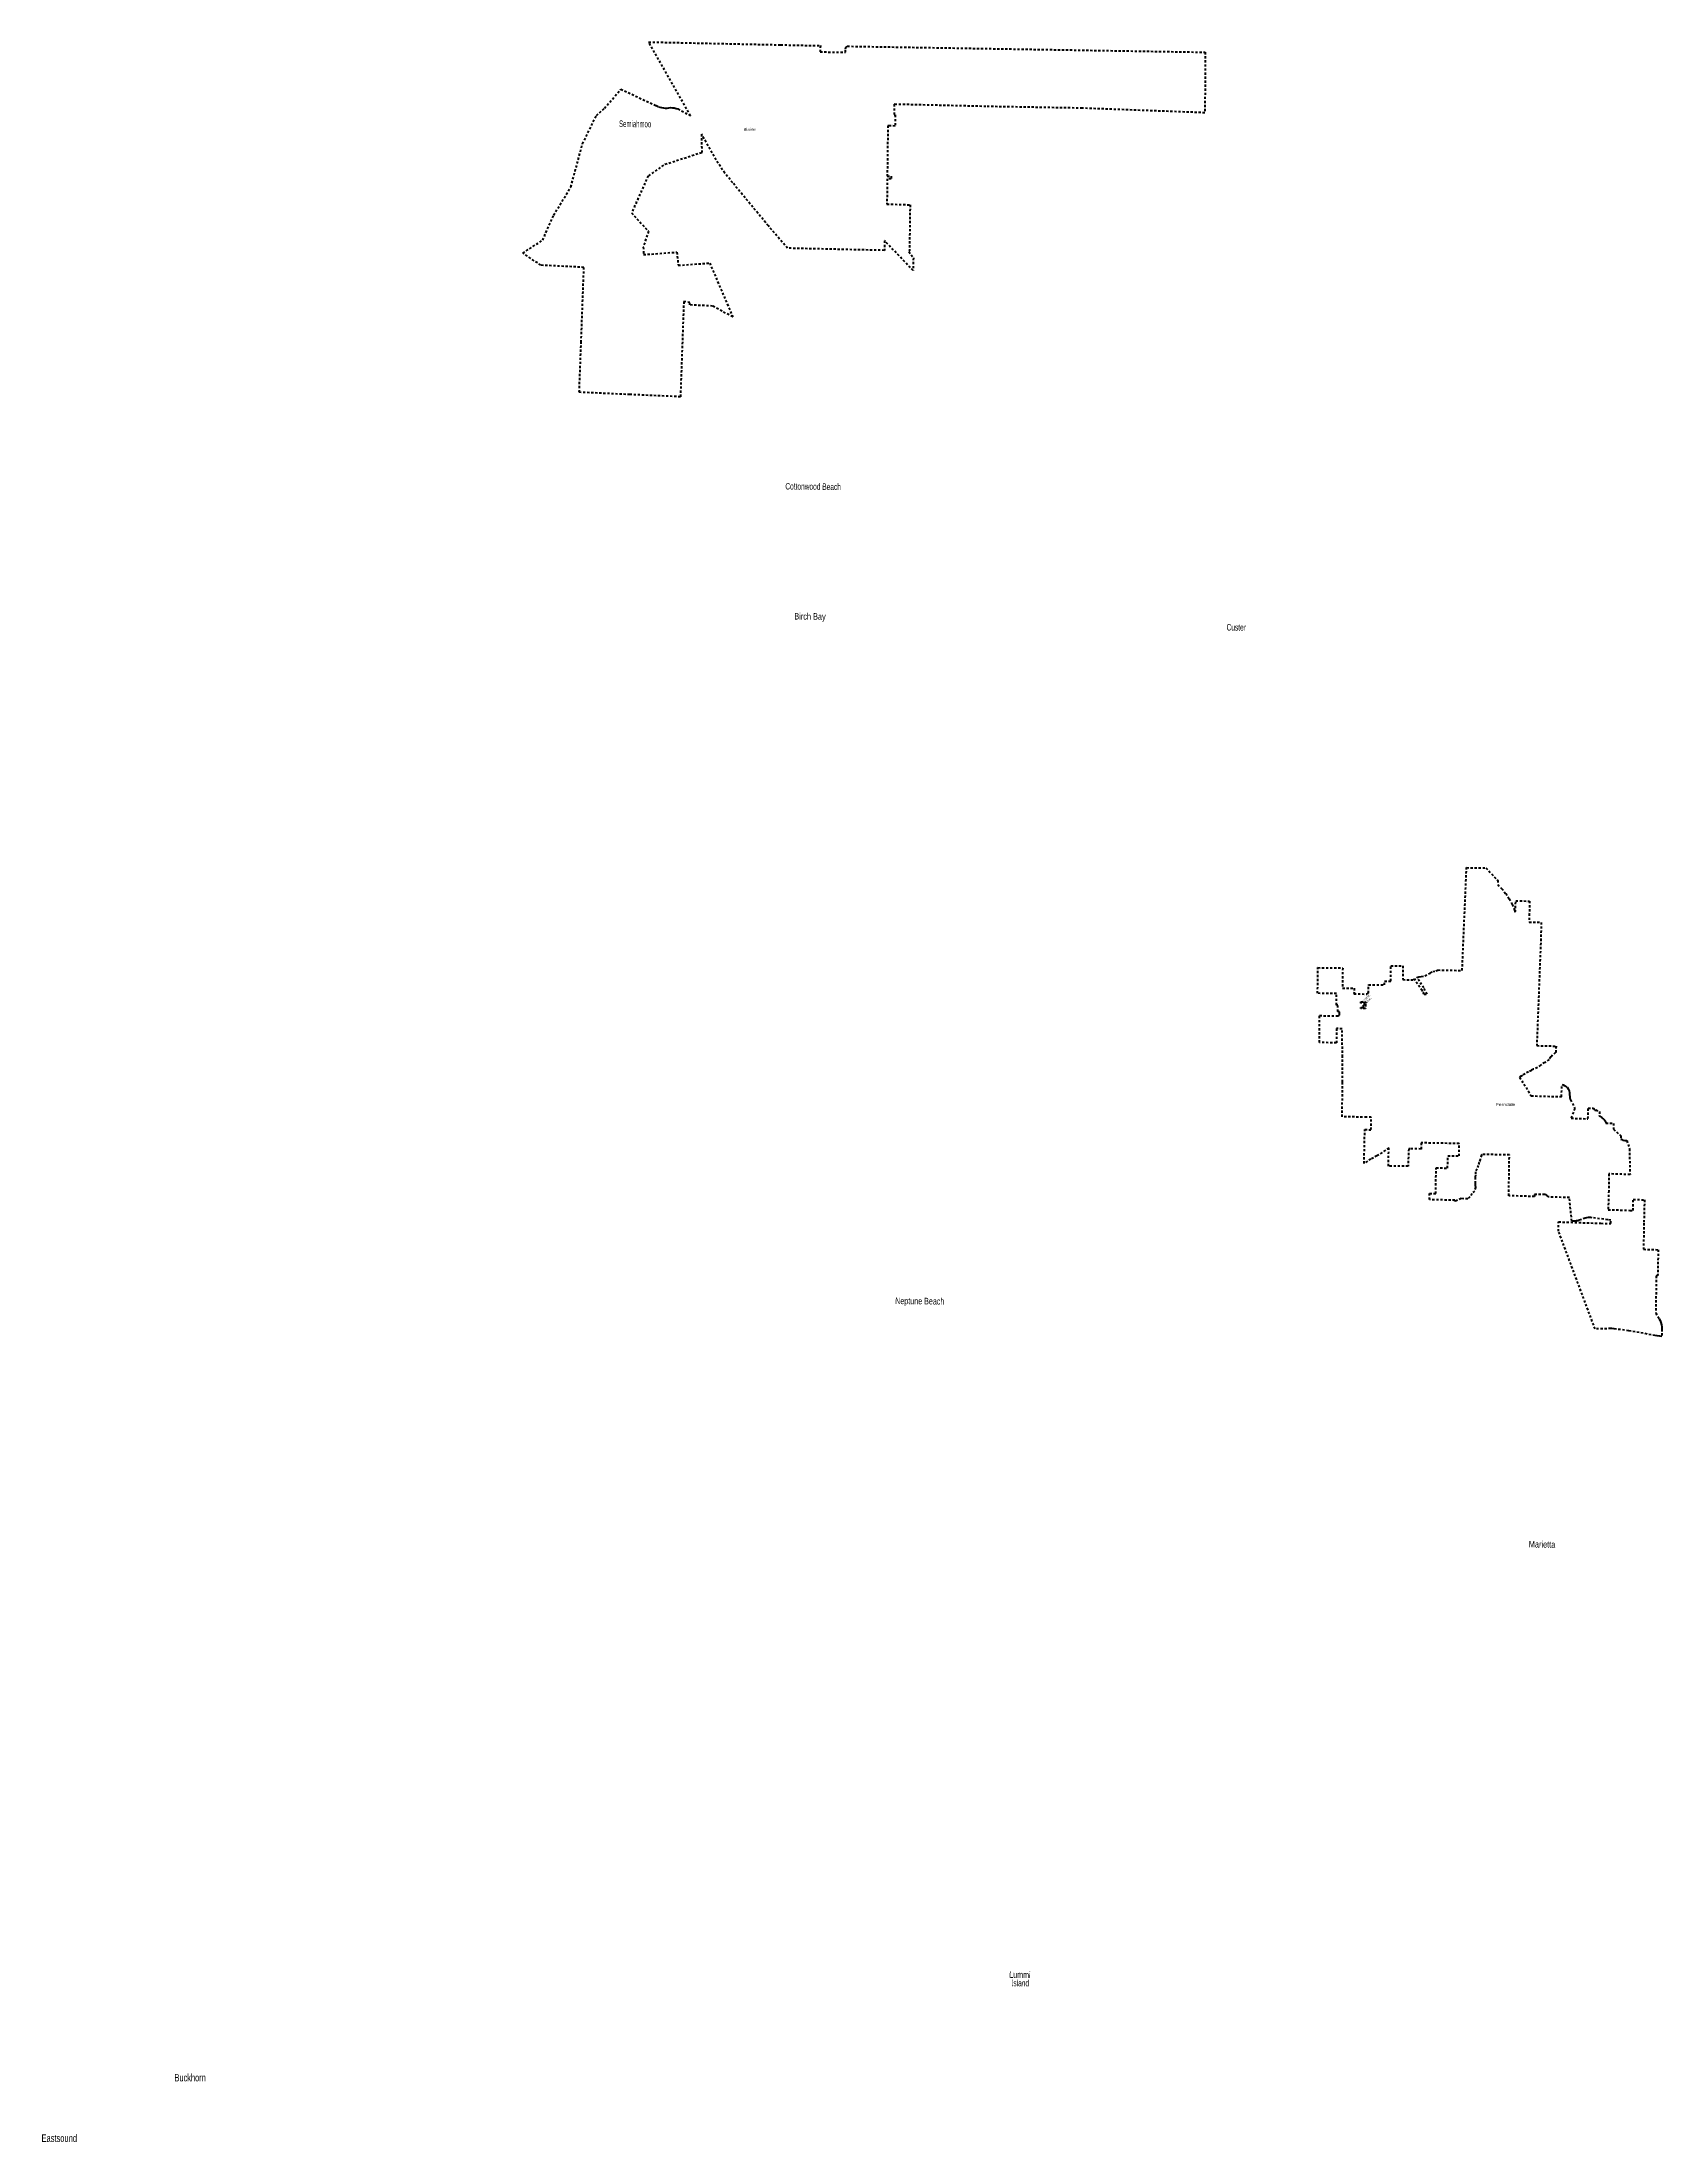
# Model space of a CAD drawing. Header units: feet. Extents: x -903180 to 1023491, y -707744 to 564635.
# Drawn here: x -463395 to -376927, y 444540 to 556659 of the extents above; entities that cross this region are included whole.
import ezdxf

# ---------------------------------------------------------------- set-up
doc = ezdxf.new("R2010")
doc.units = ezdxf.units.FT
doc.header["$LTSCALE"] = 80
doc.linetypes.add('SHORT_DASHED', pattern=[2.7, 1.5, -1.2])
doc.layers.add('13', color=7, linetype='SHORT_DASHED', lineweight=40)
doc.layers.add('16', color=7, linetype='Continuous')
doc.layers.add('36', color=7, linetype='Continuous')

msp = doc.modelspace()

# ---------------------------------------------------------------- texts
at = {"layer": '16'}
for s, width, p in [('Semiahmoo', 0.55, (-432595.46, 552121.38)), ('Cottonwood Beach', 0.6, (-423720.19, 532769.48)), ('Birch Bay', 0.7, (-423242.18, 525826.82)), ('Custer', 0.6, (-400169.1, 525239.99)), ('Neptune Beach', 0.65, (-417855.19, 489279.04)), ('Marietta', 0.7, (-384035.86, 476284.22)), ('Lummi', 0.65, (-411770.34, 453306.27)), ('Island', 0.6, (-411644.93, 452856.84))]:
    msp.add_text(s, height=350, rotation=359.37, dxfattribs=dict(at, width=width)).set_placement(p)
for s, width, p in [('Buckhorn', 0.65, (-456326.16, 447777.82)), ('Eastsound', 0.6, (-463421.67, 444546.16))]:
    msp.add_text(s, height=400, dxfattribs=dict(at, width=width)).set_placement(p)
at = {"layer": '36'}
for s, width, p in [('Blaine', 1.1, (-425949.48, 551918.91)), ('Ferndale', 1.25, (-385796.62, 499851.59))]:
    msp.add_text(s, height=157.5, dxfattribs=dict(at, width=width)).set_placement(p)
at = {"layer": '36', "width": 1.35}
for p in [(-392880.57, 505370.79), (-392816.54, 505185.44)]:
    msp.add_text('Uninc.', height=113, rotation=45, dxfattribs=at).set_placement(p)

# ---------------------------------------------------------------- linework, layer by layer
at = {"layer": '13'}
for p, q in [((-393981.65, 502475.97), (-394000.34, 503978.31)), ((-381582.45, 499722.8), (-381776.77, 499200.66))]:
    msp.add_line(p, q, dxfattribs=at)
for points in [[(-417494.62, 545080.56), (-417650.36, 545243.36), (-418422, 546049.95), (-418434.18, 545533.65), (-423603, 545647.95), (-424626.33, 546845.01), (-426529.65, 549141.92), (-426945.2, 549656.51), (-427297.81, 550184.34), (-428196.91, 551737.02), (-428180.28, 550748.38), (-430222.47, 550085.86), (-431036.55, 549514.53), (-431930.04, 547530.49), (-431027.31, 546552.92), (-431300.8, 545710.26), (-431288.46, 545309), (-429511.17, 545438.66), (-429432.56, 544737.35), (-427756.44, 544857.65), (-426527.24, 541983.31), (-427598.56, 542563.46), (-428815.61, 542618.81), (-428810.19, 542745.44), (-429140.35, 542805.12), (-429320.59, 537718.19), (-432021.63, 537836.7), (-434718.21, 537958.37), (-434617.37, 540625.2), (-434471.33, 544626.79), (-436770.75, 544739.95), (-437730.94, 545388.19), (-436670.09, 546083.48), (-436085.82, 547411.75), (-435169.01, 548915.37), (-434541.96, 551229.48), (-433805.28, 552735.77), (-433370.48, 553120.27), (-432497.19, 554140.41), (-430613.21, 553261.75), (-430485.32, 553206.51), (-430423.91, 553182.82), (-430328.74, 553155.35), (-430231.23, 553137.98), (-430132.43, 553130.89), (-430033.44, 553134.17), (-429935.33, 553147.78), (-429841.51, 553154.98), (-429743, 553152.45), (-429645.29, 553139.62), (-429549.46, 553116.66), (-429456.56, 553083.8), (-428776.87, 552724.1), (-431016.08, 556659.15), (-423970.84, 556507.65), (-421848, 556463.95), (-421857, 556131.95), (-420501.6, 556108.04), (-420512.16, 556273.07), (-420511.71, 556275.39), (-420504.97, 556301.77), (-420495.51, 556327.31), (-420483.44, 556351.71), (-420468.88, 556374.72), (-420451.99, 556396.08), (-420432.96, 556415.56), (-420412.01, 556432.95), (-419972.2, 556425.41), (-401305.85, 556113.65), (-401324.16, 552880.02), (-407864.77, 553125.73), (-413012.98, 553216.91), (-417792.6, 553329.76), (-417905.51, 553332.36), (-417912.09, 552764.92), (-417852.51, 552763.79), (-417854.37, 552173.53), (-418178.55, 552185.91), (-418248.1, 552188.93), (-418279.31, 549494.46), (-418072.69, 549488.93), (-418073.61, 549359.96), (-418280.61, 549361.79), (-418296.03, 548009.33), (-417060.74, 547968.26), (-417095.8, 545501.56), (-417133.29, 545473.23), (-416885.39, 545131.1), (-416896.66, 544455.52)], [(-392748.69, 505059.5), (-393006.8, 505063.5), (-393006.17, 505113.5), (-392866.12, 505110.25), (-392861.43, 505285.27), (-392745.32, 505284.51)], [(-392744.57, 505334.46), (-393003.32, 505338.48), (-393002.38, 505413.47), (-392743.45, 505409.45)]]:
    msp.add_lwpolyline(points, close=True, dxfattribs=at)
for points in [[(-394000.34, 503978.31), (-394304.53, 503984.67), (-394305.39, 503224.53), (-395205.37, 503243.35), (-395203.74, 504678.63), (-394222.17, 504658.1), (-394199.49, 504657.62), (-394199.29, 504708.47), (-394143.04, 504708.47), (-394140.7, 504803.03), (-394140.7, 504887.42), (-394234.44, 504888.98), (-394230.54, 505242.97), (-394308.65, 505242.97), (-394302.39, 505853.7), (-395309.31, 505869.33), (-395290.86, 507239.22), (-393969.61, 507218.7), (-393983.15, 506148.78), (-393363.22, 506139.16), (-393367.01, 505839.18), (-392660.62, 505828.21), (-392659.73, 505878.22), (-392591.48, 505877.16), (-392585.78, 506327.13), (-391736.43, 506313.95), (-391736.43, 506521.59), (-391402.11, 506524.72), (-391402.11, 507337.35), (-390764.72, 507334.22), (-390757.15, 506598.77), (-390168.85, 506589.64), (-390161.64, 506664.58), (-389765.45, 506080.2), (-389695.84, 505937.95), (-389627.48, 505826.61), (-389468.78, 505824.96), (-389634.45, 506153.65), (-390009.99, 506710.84), (-389907.44, 506756.43), (-389777.76, 506767.37), (-389582.49, 506809.57), (-389296.58, 506942.4), (-389163.8, 507028.35), (-389001.32, 507065.86), (-388887.27, 507114.3), (-387589.94, 507087.69), (-387360.83, 512577.67), (-386322.49, 512562.28), (-385691.75, 511899.94), (-385691.57, 511678), (-385487.06, 511459.39), (-385268.82, 511198.35), (-385079.05, 510915.92), (-384919.85, 510615.2), (-384792.95, 510299.48), (-384759.2, 510195.18), (-384732.76, 510808.45), (-383993.95, 510793.14), (-384007.83, 510119.56), (-384014.1, 509670.59), (-383371.01, 509656.4), (-383394, 508774.92), (-383610.65, 503074.76), (-382583.65, 503050.62), (-382592.44, 502717.17), (-382615.91, 502705.17), (-382766.58, 502569.83), (-382857.32, 502472.18), (-382951.48, 502335.12), (-383179.19, 502182.65), (-383413.75, 502038.74), (-383572.98, 501905.12), (-383781, 501822.03), (-383896.86, 501755), (-384044.68, 501671.51), (-384378.8, 501499.16), (-384451.77, 501446.91), (-384530.06, 501387.19), (-383903.4, 500392.85), (-382298.01, 500349.6), (-382262, 500996.4), (-382207.65, 500976.2), (-382106.84, 500933.19), (-381994.08, 500855.72), (-381937.96, 500762.35), (-381889.95, 500660.92), (-381866.2, 500555.57), (-381866.43, 500507.01), (-381864.69, 500446.29), (-381848.82, 500383.47), (-381845.26, 500280.25), (-381821.34, 500213.34), (-381801.31, 500176.82), (-381582.45, 499722.8)], [(-376926.62, 487551.33), (-377065.65, 487556.66), (-377203.36, 487576.5), (-377300.48, 487599.54), (-378710.06, 487855.81), (-379489.2, 487958.82), (-379620.24, 487967.88), (-379640.24, 487969.26), (-379660.24, 487968.76), (-380497.1, 487947.96), (-382446.5, 493162.39), (-382446.89, 493666.37), (-380182.11, 493589.9), (-379656.95, 493578.21), (-379657.69, 493761.15), (-379824.5, 493780.12), (-380650.13, 493880.5), (-380723.86, 493893.83), (-380798.58, 493899.38), (-380873.48, 493897.09), (-380947.72, 493886.99), (-381020.5, 493869.18), (-381025.71, 493867.59), (-381366.3, 493752.34), (-381423.48, 493729.87), (-381482.69, 493713.5), (-381543.29, 493703.41), (-381604.62, 493699.71), (-381643.94, 493700.72), (-381743.37, 493705.71), (-381867.53, 494960.84), (-383015.51, 494996.37), (-383021.07, 495012.95), (-383028.33, 495028.85), (-383037.21, 495043.92), (-383047.62, 495057.97), (-383059.44, 495070.85), (-383072.55, 495082.43), (-383086.79, 495092.58), (-383102.01, 495101.18), (-383118.05, 495108.15), (-383134.73, 495113.39), (-383151.87, 495116.87), (-383169.28, 495118.54), (-383180.1, 495118.65), (-383729.95, 495133.86), (-383732.65, 495018.55), (-385104.83, 495061.01), (-385072.33, 497237.45), (-386539.26, 497267.28), (-386556.13, 497240.18), (-386634, 497001.78), (-386679.17, 496846.18), (-386732.51, 496670.39), (-386809.83, 496501.15), (-386873.05, 496341.8), (-386878.42, 496175.27), (-386899.9, 496053.71), (-386898.56, 495717.28), (-386898.56, 495655.5), (-386895.21, 495617.23), (-386879.77, 495509.46), (-386936.82, 495313.53), (-387070.8, 495172.54), (-387178.68, 494999.05), (-387295.14, 494900.23), (-387645.76, 494907.26), (-387959.43, 494765.74), (-387987.71, 494766.51), (-387987.35, 494816.52), (-389337.12, 494853.27), (-389334.75, 495183.33), (-389006.62, 495173.94), (-388978.91, 496550.73), (-388368, 496536.72), (-388359.61, 497196.67), (-387759.7, 497185.02), (-387751.3, 497844.99), (-389779.64, 497884.42), (-389788.6, 497554.55), (-390373.51, 497566), (-390448.08, 497567.06), (-390479.3, 496645.6), (-391529.21, 496645.6), (-391510.84, 497616.11), (-392139.08, 497191.98), (-392466.68, 497020.5), (-392828.31, 496786.08), (-392789.17, 498594.99), (-392459.31, 498585.29), (-392444.94, 499250.33), (-392693.55, 499253.56), (-393999.45, 499277.47), (-393976.02, 501135.51), (-393981.65, 502475.97)], [(-381776.77, 499200.66), (-380876.51, 499169.99), (-380860.87, 499745.11), (-380587.02, 499735.78), (-380456.78, 499572.64), (-380454.84, 499644.02), (-380261.84, 499552.18), (-380271.98, 499334.61), (-380235.77, 499306.82), (-380141.2, 499227.42), (-380026.46, 499141.84), (-379944.08, 499046.31), (-379932.4, 498951.14), (-379925.88, 498942.12), (-379507.09, 498923.21), (-379513.95, 498609.36), (-379121.42, 498263.46), (-379125.72, 498082.71), (-379076.16, 498056.21), (-379020.88, 498033.87), (-378901.58, 498009.13), (-378801.72, 498006.9), (-378665.48, 497561.87), (-378632.87, 496189.25), (-379763.86, 496229.76), (-379769.88, 495330.55), (-379798.83, 494316.95), (-378638.96, 494281.78), (-378470.78, 494277.6), (-378457.06, 494860.65), (-377862.45, 494845.29), (-377890.81, 493597.18), (-377915.48, 492202.35), (-377129.26, 492181.52), (-377158.88, 490779.63), (-377230.51, 490779.35), (-377261.07, 488796.75), (-377073.41, 488492), (-377023.12, 488391.36), (-376983.62, 488286.02), (-376955.36, 488177.12), (-376938.62, 488065.87), (-376933.61, 487953.48), (-376933.78, 487941.35), (-376926.62, 487551.33)]]:
    msp.add_lwpolyline(points, dxfattribs=at)

msp.set_redraw_order([(e.dxf.handle, doc.entitydb.next_handle()) for e in msp.query("TEXT MTEXT ATTDEF DIMENSION ARC_DIMENSION")])  # texts and dimensions are drawn at this point

doc.saveas('drawing.dxf')
